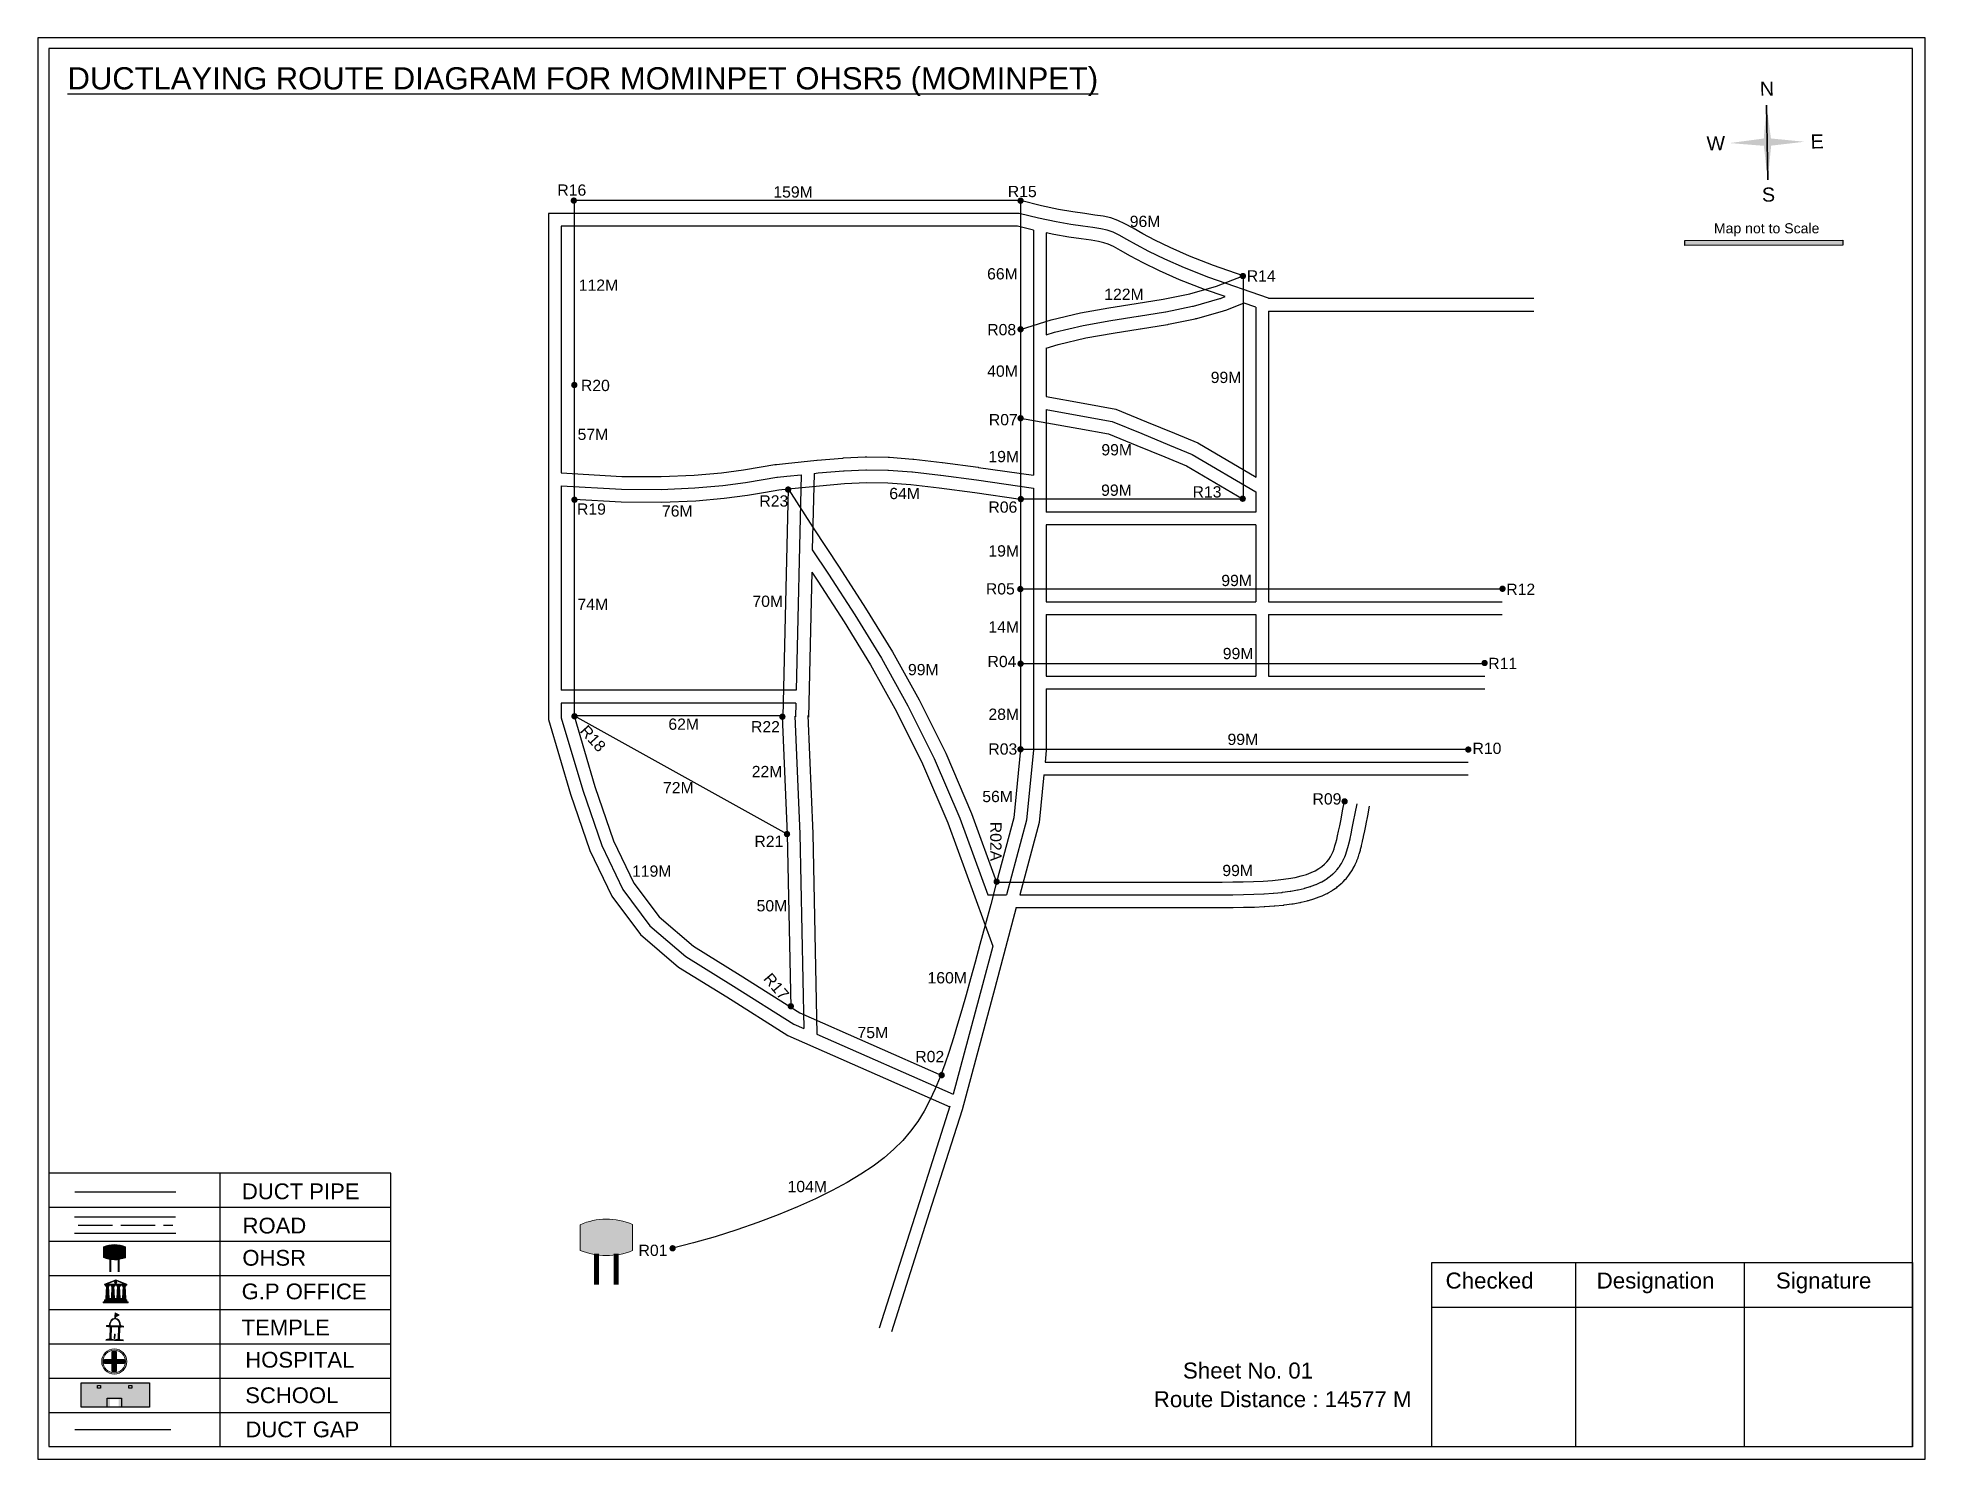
# Model space of a CAD drawing. Header units: inches. Extents: x 777 to 9331, y 1229 to 5049.
# Drawn here: x 2282 to 2946, y 1871 to 2372 of the extents above; entities that cross this region are included whole.
import ezdxf

# ---------------------------------------------------------------- set-up
doc = ezdxf.new("R2010")
doc.units = ezdxf.units.IN
doc.header["$MEASUREMENT"] = 0
doc.linetypes.add('ACAD_ISO02W100', pattern=[15, 12, -3])
doc.layers.add('LANDMARK', color=7, linetype='Continuous')
doc.layers.add('OHT', color=7, linetype='Continuous')
doc.styles.get("Standard").update_dxf_attribs({"font": 'arial.ttf'})

msp = doc.modelspace()

# ---------------------------------------------------------------- texts
at = {"color": 242, "true_color": 0xcd2027}
msp.add_text('%%UDUCTLAYING ROUTE DIAGRAM FOR MOMINPET OHSR5 (MOMINPET)', height=7.8, dxfattribs=at).set_placement((2292.71, 2353.68))
for s, height, rotation, p in [('N', 4.95, 1.00631, (2888.12, 2351.43)), ('E', 4.95, 1.00631, (2905.97, 2332.85)), ('W', 4.95, 1.00631, (2869.37, 2332.2)), ('S', 4.95, 1.00631, (2888.86, 2314.14)), ('R18', 3.967, 312.09243, (2472.69, 2127.62)), ('R02A', 3.967, 270, (2617.32, 2095.85)), ('R17', 3.967, 310.26601, (2537.28, 2040.49))]:
    msp.add_text(s, height=height, rotation=rotation).set_placement(p)
for s, height, p in [('R16', 3.967, (2465.03, 2316.26)), ('159M', 3.967, (2541.02, 2315.6)), ('R15', 3.967, (2623.5, 2315.76)), ('96M', 3.967, (2666.4, 2305.24)), ('Map not to Scale', 3.5424, (2871.91, 2303.02)), ('112M', 3.967, (2472.57, 2282.77)), ('66M', 3.967, (2616.22, 2286.78)), ('R14', 3.967, (2707.57, 2286.04)), ('122M', 3.967, (2657.44, 2279.56)), ('R08', 3.967, (2616.27, 2267.13)), ('R20', 3.967, (2473.32, 2247.48)), ('40M', 3.967, (2616.25, 2252.52)), ('99M', 3.967, (2694.89, 2250.31)), ('R07', 3.967, (2616.83, 2235.44)), ('57M', 3.967, (2472.15, 2230.29)), ('19M', 3.967, (2616.68, 2222.45)), ('99M', 3.967, (2656.42, 2224.84)), ('64M', 3.967, (2581.81, 2209.44)), ('99M', 3.967, (2656.33, 2210.61)), ('R13', 3.967, (2688.5, 2210.01)), ('R19', 3.967, (2471.94, 2203.96)), ('76M', 3.967, (2501.83, 2203.29)), ('R23', 3.967, (2536.1, 2206.81)), ('R06', 3.967, (2616.68, 2204.66)), ('19M', 3.967, (2616.68, 2189.23)), ('R05', 3.967, (2615.79, 2175.87)), ('99M', 3.967, (2698.62, 2178.83)), ('R12', 3.967, (2798.87, 2175.72)), ('74M', 3.967, (2472.11, 2170.45)), ('70M', 3.967, (2533.65, 2171.5)), ('14M', 3.967, (2616.68, 2162.48)), ('R04', 3.967, (2616.37, 2150.3)), ('99M', 3.967, (2699.14, 2153.11)), ('R11', 3.967, (2792.54, 2149.61)), ('99M', 3.967, (2588.38, 2147.44)), ('62M', 3.967, (2504.08, 2128.23)), ('28M', 3.967, (2616.68, 2131.73)), ('R22', 3.967, (2533.16, 2127.33)), ('99M', 3.967, (2700.8, 2122.89)), ('R03', 3.967, (2616.66, 2119.49)), ('R10', 3.967, (2786.99, 2119.73)), ('22M', 3.967, (2533.41, 2111.56)), ('72M', 3.967, (2502.2, 2105.88)), ('56M', 3.967, (2614.53, 2102.78)), ('R09', 3.967, (2730.7, 2101.93)), ('R21', 3.967, (2534.35, 2086.99)), ('119M', 3.967, (2491.3, 2076.51)), ('99M', 3.967, (2698.98, 2076.74)), ('50M', 3.967, (2535.13, 2064.31)), ('160M', 3.967, (2595.26, 2038.96)), ('75M', 3.967, (2570.62, 2019.68)), ('R02', 3.967, (2590.96, 2011.22)), ('DUCT PIPE', 5.551, (2354.05, 1962.99)), ('104M', 3.967, (2546.03, 1965.46)), ('ROAD ', 5.551, (2354.28, 1950.92)), ('R01', 3.967, (2493.58, 1943.01)), ('OHSR', 5.551, (2354.21, 1939.58)), ('G.P OFFICE', 5.551, (2353.96, 1927.75)), ('Checked', 5.616, (2777.52, 1931.54)), ('Designation', 5.616, (2830.67, 1931.54)), ('Signature', 5.616, (2893.74, 1931.54)), ('TEMPLE', 5.551, (2353.95, 1915.06)), ('HOSPITAL', 5.551, (2355.25, 1903.7)), ('Sheet No. 01', 5.616, (2685.12, 1899.86)), ('SCHOOL', 5.551, (2355.21, 1891.2)), ('Route Distance : 14577 M', 5.616, (2674.84, 1889.78)), ('DUCT GAP', 5.551, (2355.29, 1879.17))]:
    msp.add_text(s, height=height).set_placement(p)

# ---------------------------------------------------------------- blocks, each defined once
blk = doc.blocks.new('OHT')
at = {"linetype": 'Continuous', "lineweight": 0, "true_color": 0x0ffffc}
blk.add_hatch(color=4, dxfattribs=at).paths.add_polyline_path([(0.012, 1), (0, 1, 0.101323), (-0.4, 0.916), (-0.4, 0.525, 0.194075), (0.399, 0.521), (0.399, 0.921, 0.097877)])
at = {"color": 4, "linetype": 'Continuous', "lineweight": 0, "true_color": 0x0ffffc, "flags": 128}
for points in [[(-0.4, 0.525), (-0.4, 0.916)], [(0.399, 0.521), (0.399, 0.921)]]:
    blk.add_lwpolyline(points, dxfattribs=at)
at = {"color": 4, "linetype": 'Continuous', "lineweight": 0, "true_color": 0x0ffffc, "const_width": 0.075, "flags": 128}
for points in [[(-0.15, 0), (-0.15, 0.475)], [(0.15, 0), (0.15, 0.473)]]:
    blk.add_lwpolyline(points, dxfattribs=at)
at = {"color": 4, "linetype": 'Continuous', "lineweight": 0, "true_color": 0x0ffffc}
for centre, radius, start, end in [((0.006, -0.019), 1.019, 67.3109, 113.4711), ((0.004, 1.513), 1.068, 247.7682, 291.7007)]:
    blk.add_arc(centre, radius, start, end, dxfattribs=at)
blk = doc.blocks.new('Government_Office')
at = {"linetype": 'Continuous', "lineweight": 0, "true_color": 0xff0000}
h = blk.add_hatch(color=1, dxfattribs=at)
h.paths.add_polyline_path([(0.44, 0.72), (0.45, 0.75), (0, 0.93), (-0.45, 0.75), (-0.44, 0.72)])
h.paths.add_polyline_path([(0.355, 0.75), (-0.355, 0.75), (0, 0.9)], flags=16)
h.paths.add_polyline_path([(0, 0.778, -1), (0, 0.872, -1)], flags=0)
h = blk.add_hatch(color=1, dxfattribs=at)
edge = h.paths.add_edge_path()
edge.add_arc((0, 0.825), 0.0467, 90, 270)
edge.add_arc((0, 0.825), 0.0467, 270, 450)
for points in [[(-0.5, 0.05), (0.5, 0.05), (0.5, 0), (-0.5, 0)], [(-0.45, 0.075), (-0.45, 0.12), (0.45, 0.12), (0.45, 0.075)], [(-0.4, 0.14), (-0.4, 0.18), (0.4, 0.18), (0.4, 0.14)]]:
    blk.add_hatch(color=1, dxfattribs=at).paths.add_polyline_path(points)
h = blk.add_hatch(color=1, dxfattribs=at)
edge = h.paths.add_edge_path()
edge.add_line((-0.27, 0.195), (-0.295, 0.675))
edge.add_line((-0.295, 0.675), (-0.29, 0.675))
edge.add_arc((-0.278, 0.688), 0.0176, 225.30401, 441.56588)
edge.add_line((-0.275, 0.705), (-0.395, 0.705))
edge.add_arc((-0.392, 0.688), 0.0176, 98.43412, 314.69599)
edge.add_line((-0.38, 0.675), (-0.375, 0.675))
edge.add_line((-0.375, 0.675), (-0.4, 0.195))
edge.add_line((-0.4, 0.195), (-0.27, 0.195))
h = blk.add_hatch(color=1, dxfattribs=at)
edge = h.paths.add_edge_path()
edge.add_line((-0.047, 0.195), (-0.072, 0.675))
edge.add_line((-0.072, 0.675), (-0.067, 0.675))
edge.add_arc((-0.054, 0.688), 0.0176, 225.30401, 441.56588)
edge.add_line((-0.052, 0.705), (-0.172, 0.705))
edge.add_arc((-0.169, 0.688), 0.0176, 98.43412, 314.69599)
edge.add_line((-0.157, 0.675), (-0.152, 0.675))
edge.add_line((-0.152, 0.675), (-0.177, 0.195))
edge.add_line((-0.177, 0.195), (-0.047, 0.195))
h = blk.add_hatch(color=1, dxfattribs=at)
edge = h.paths.add_edge_path()
edge.add_line((0.177, 0.195), (0.152, 0.675))
edge.add_line((0.152, 0.675), (0.157, 0.675))
edge.add_arc((0.169, 0.688), 0.0176, 225.30401, 441.56588)
edge.add_line((0.172, 0.705), (0.052, 0.705))
edge.add_arc((0.054, 0.688), 0.0176, 98.43412, 314.69599)
edge.add_line((0.067, 0.675), (0.072, 0.675))
edge.add_line((0.072, 0.675), (0.047, 0.195))
edge.add_line((0.047, 0.195), (0.177, 0.195))
h = blk.add_hatch(color=1, dxfattribs=at)
edge = h.paths.add_edge_path()
edge.add_line((0.4, 0.195), (0.375, 0.675))
edge.add_line((0.375, 0.675), (0.38, 0.675))
edge.add_arc((0.392, 0.688), 0.0176, 225.30401, 441.56588)
edge.add_line((0.395, 0.705), (0.275, 0.705))
edge.add_arc((0.278, 0.688), 0.0176, 98.43412, 314.69599)
edge.add_line((0.29, 0.675), (0.295, 0.675))
edge.add_line((0.295, 0.675), (0.27, 0.195))
edge.add_line((0.27, 0.195), (0.4, 0.195))
at = {"color": 1, "linetype": 'Continuous', "lineweight": 0, "true_color": 0xff0000, "flags": 128}
for points in [[(-0.45, 0.75), (-0.44, 0.72), (0.44, 0.72), (0.45, 0.75), (0, 0.93)], [(-0.355, 0.75), (0.355, 0.75), (0, 0.9)], [(-0.5, 0.05), (0.5, 0.05), (0.5, 0), (-0.5, 0)], [(-0.45, 0.075), (-0.45, 0.12), (0.45, 0.12), (0.45, 0.075)], [(-0.4, 0.14), (-0.4, 0.18), (0.4, 0.18), (0.4, 0.14)]]:
    blk.add_lwpolyline(points, close=True, dxfattribs=at)
for points in [[(0, 0.872, 1), (0, 0.778, 1)], [(-0.27, 0.195), (-0.295, 0.675), (-0.29, 0.675, 1.379694), (-0.275, 0.705), (-0.395, 0.705, 1.379694), (-0.38, 0.675), (-0.375, 0.675), (-0.4, 0.195)], [(-0.047, 0.195), (-0.072, 0.675), (-0.067, 0.675, 1.379694), (-0.052, 0.705), (-0.172, 0.705, 1.379694), (-0.157, 0.675), (-0.152, 0.675), (-0.177, 0.195)], [(0.177, 0.195), (0.152, 0.675), (0.157, 0.675, 1.379694), (0.172, 0.705), (0.052, 0.705, 1.379694), (0.067, 0.675), (0.072, 0.675), (0.047, 0.195)], [(0.4, 0.195), (0.375, 0.675), (0.38, 0.675, 1.379694), (0.395, 0.705), (0.275, 0.705, 1.379694), (0.29, 0.675), (0.295, 0.675), (0.27, 0.195)]]:
    blk.add_lwpolyline(points, format="xyb", close=True, dxfattribs=at)
blk = doc.blocks.new('Temple')
at = {"linetype": 'Continuous', "lineweight": 0, "true_color": 0xff0000}
h = blk.add_hatch(color=1, dxfattribs=at)
edge = h.paths.add_edge_path()
edge.add_line((0.175, 0.49), (0.225, 0.49))
edge.add_line((0.225, 0.49), (0.225, 0.497))
edge.add_line((0.225, 0.497), (0.307, 0.497))
edge.add_line((0.307, 0.497), (0.307, 0.533))
edge.add_line((0.307, 0.533), (0.257, 0.533))
edge.add_line((0.257, 0.533), (0.257, 0.54))
edge.add_line((0.257, 0.54), (0.2, 0.54))
edge.add_spline(control_points=[(0.2, 0.54), (0.2, 0.589), (0.19, 0.638), (0.142, 0.743), (0.092, 0.79), (0.027, 0.805), (0.02, 0.806), (0.012, 0.806)], knot_values=[4.712389, 4.712389, 4.712389, 4.712389, 5.278166, 5.278166, 6.117402, 6.117402, 6.223801, 6.223801, 6.223801, 6.223801], degree=3, periodic=0)
edge.add_line((0.012, 0.806), (0.012, 0.79))
edge.add_line((0.012, 0.79), (-0.012, 0.79))
edge.add_line((-0.012, 0.79), (-0.012, 0.806))
edge.add_spline(control_points=[(-0.012, 0.806), (-0.055, 0.802), (-0.096, 0.781), (-0.171, 0.699), (-0.197, 0.628), (-0.2, 0.55), (-0.2, 0.545), (-0.2, 0.54)], knot_values=[6.343965, 6.343965, 6.343965, 6.343965, 6.956638, 6.956638, 7.795874, 7.795874, 7.853982, 7.853982, 7.853982, 7.853982], degree=3, periodic=0)
edge.add_line((-0.2, 0.54), (-0.257, 0.54))
edge.add_line((-0.257, 0.54), (-0.257, 0.533))
edge.add_line((-0.257, 0.533), (-0.307, 0.533))
edge.add_line((-0.307, 0.533), (-0.307, 0.497))
edge.add_line((-0.307, 0.497), (-0.225, 0.497))
edge.add_line((-0.225, 0.497), (-0.225, 0.49))
edge.add_line((-0.225, 0.49), (-0.175, 0.49))
edge.add_line((-0.175, 0.49), (-0.175, 0.07))
edge.add_arc((-0.205, 0.07), 0.03, -90, 0, ccw=False)
edge.add_line((-0.205, 0.04), (-0.257, 0.04))
edge.add_line((-0.257, 0.04), (-0.257, 0.033))
edge.add_line((-0.257, 0.033), (-0.307, 0.033))
edge.add_line((-0.307, 0.033), (-0.307, 0))
edge.add_line((-0.307, 0), (0.307, 0))
edge.add_line((0.307, 0), (0.307, 0.033))
edge.add_line((0.307, 0.033), (0.257, 0.033))
edge.add_line((0.257, 0.033), (0.257, 0.04))
edge.add_line((0.257, 0.04), (0.205, 0.04))
edge.add_arc((0.205, 0.07), 0.03, 180, 270, ccw=False)
edge.add_line((0.175, 0.07), (0.175, 0.49))
h.paths.add_polyline_path([(0.125, 0.07, -0.414214), (0.095, 0.04), (0.05, 0.04), (0.05, 0.033), (-0.05, 0.033), (-0.05, 0.04), (-0.095, 0.04, -0.414214), (-0.125, 0.07), (-0.125, 0.497), (0.125, 0.497)], flags=16)
edge = h.paths.add_edge_path(flags=16)
edge.add_ellipse((0, 0.54), major_axis=(0, 0.242), ratio=0.722808, start_angle=270, end_angle=450, ccw=False)
edge.add_line((0.175, 0.54), (-0.175, 0.54))
h.paths.add_polyline_path([(0.012, 0.23), (0.012, 0.07), (-0.012, 0.07), (-0.012, 0.23)], flags=0)
h = blk.add_hatch(color=1, dxfattribs=at)
edge = h.paths.add_edge_path()
edge.add_line((0.012, 0.857), (0, 0.85))
edge.add_line((0, 0.85), (-0.003, 0.925))
edge.add_line((-0.003, 0.925), (-0.012, 0.925))
edge.add_line((-0.012, 0.925), (-0.012, 0.806))
edge.add_spline(control_points=[(-0.012, 0.806), (-0.004, 0.807), (0.004, 0.807), (0.012, 0.806)], knot_values=[6.223801, 6.223801, 6.223801, 6.223801, 6.343965, 6.343965, 6.343965, 6.343965], degree=3, periodic=0)
edge.add_line((0.012, 0.806), (0.012, 0.857))
h = blk.add_hatch(color=1, dxfattribs=at)
edge = h.paths.add_edge_path()
edge.add_line((0.012, 0.79), (0.012, 0.806))
edge.add_spline(control_points=[(0.012, 0.806), (0.004, 0.807), (-0.004, 0.807), (-0.012, 0.806)], knot_values=[6.223801, 6.223801, 6.223801, 6.223801, 6.343965, 6.343965, 6.343965, 6.343965], degree=3, periodic=0)
edge.add_line((-0.012, 0.806), (-0.012, 0.79))
edge.add_line((-0.012, 0.79), (0.012, 0.79))
at = {"linetype": 'Continuous', "lineweight": 0, "true_color": 0xe66000}
blk.add_hatch(color=32, dxfattribs=at).paths.add_polyline_path([(-0.006, 1), (0.147, 0.931), (0, 0.85)])
at = {"color": 1, "linetype": 'Continuous', "lineweight": 0, "true_color": 0xff0000, "flags": 128}
for points in [[(0.012, 0.925), (-0.012, 0.925), (-0.012, 0.79), (0.012, 0.79)], [(0.012, 0.23), (-0.012, 0.23), (-0.012, 0.07), (0.012, 0.07)]]:
    blk.add_lwpolyline(points, close=True, dxfattribs=at)
at = {"color": 32, "linetype": 'Continuous', "lineweight": 0, "true_color": 0xe66000, "flags": 128}
blk.add_lwpolyline([(-0.006, 1), (0.147, 0.931), (0, 0.85), (-0.006, 1)], dxfattribs=at)
at = {"color": 1, "linetype": 'Continuous', "lineweight": 0, "true_color": 0xff0000, "flags": 128}
blk.add_lwpolyline([(0.2, 0.54), (0.257, 0.54), (0.257, 0.533), (0.307, 0.533), (0.307, 0.497), (0.225, 0.497), (0.225, 0.49), (0.175, 0.49), (0.175, 0.07, 0.414214), (0.205, 0.04), (0.257, 0.04), (0.257, 0.033), (0.307, 0.033), (0.307, 0), (-0.307, 0), (-0.307, 0.033), (-0.257, 0.033), (-0.257, 0.04), (-0.205, 0.04, 0.414214), (-0.175, 0.07), (-0.175, 0.49), (-0.225, 0.49), (-0.225, 0.497), (-0.307, 0.497), (-0.307, 0.533), (-0.257, 0.533), (-0.257, 0.54), (-0.2, 0.54)], format="xyb", dxfattribs=at)
blk.add_lwpolyline([(-0.175, 0.54), (0.175, 0.54)], dxfattribs=at)
blk.add_lwpolyline([(0.125, 0.497), (0.125, 0.07, -0.414214), (0.095, 0.04), (0.05, 0.04), (0.05, 0.033), (-0.05, 0.033), (-0.05, 0.04), (-0.095, 0.04, -0.414214), (-0.125, 0.07), (-0.125, 0.497)], format="xyb", close=True, dxfattribs=at)
at = {"color": 1, "linetype": 'Continuous', "lineweight": 0, "true_color": 0xff0000}
blk.add_ellipse((0, 0.54), major_axis=(0, 0.242), ratio=0.722808, start_param=4.712389, end_param=7.853982, dxfattribs=at)
blk.add_open_spline([(0.2, 0.54), (0.2, 0.589), (0.19, 0.638), (0.142, 0.743), (0.092, 0.79), (-0.023, 0.816), (-0.085, 0.794), (-0.171, 0.699), (-0.197, 0.628), (-0.2, 0.55), (-0.2, 0.545), (-0.2, 0.54)], degree=3, knots=[4.712389, 4.712389, 4.712389, 4.712389, 5.278166, 5.278166, 6.117402, 6.117402, 6.956638, 6.956638, 7.795874, 7.795874, 7.853982, 7.853982, 7.853982, 7.853982], dxfattribs=at)
blk = doc.blocks.new('*U20')
at = {"color": 0, "linetype": 'ACAD_ISO02W100', "transparency": 16777216}
blk.add_line((-16.47, 0), (16.78, 0), dxfattribs=at)
blk = doc.blocks.new('Hospital')
at = {"linetype": 'Continuous', "lineweight": 0, "true_color": 0x000000}
h = blk.add_hatch(color=18, dxfattribs=at)
h.paths.add_polyline_path([(-0.5, 0, 1), (0.5, 0, 1)])
h.paths.add_polyline_path([(0.446, 0, -1), (-0.446, 0, -1)], flags=16)
at = {"linetype": 'Continuous', "true_color": 0xff0000}
blk.add_hatch(color=1, dxfattribs=at).paths.add_polyline_path([(-0.394, 0.08), (-0.08, 0.08), (-0.08, 0.394), (0.08, 0.394), (0.08, 0.08), (0.394, 0.08), (0.394, -0.08), (0.08, -0.08), (0.08, -0.394), (-0.08, -0.394), (-0.08, -0.08), (-0.394, -0.08)])
at = {"color": 1, "linetype": 'Continuous', "true_color": 0xff0000, "flags": 128}
blk.add_lwpolyline([(-0.394, 0.08), (-0.08, 0.08), (-0.08, 0.394), (0.08, 0.394), (0.08, 0.08), (0.394, 0.08), (0.394, -0.08), (0.08, -0.08), (0.08, -0.394), (-0.08, -0.394), (-0.08, -0.08), (-0.394, -0.08)], close=True, dxfattribs=at)
at = {"color": 18, "linetype": 'Continuous', "lineweight": 0, "true_color": 0x000000}
for radius in [0.5, 0.446]:
    blk.add_circle((0, 0), radius, dxfattribs=at)

# ---------------------------------------------------------------- hatches: boundary and pattern name
at = {"ltscale": 0.5}
h = msp.add_hatch(color=5, dxfattribs=at)
h.dxf.hatch_style = 1
h.paths.add_polyline_path([(2471.94, 2314.54, 1), (2469.7, 2314.54, 1)])
h = msp.add_hatch(color=5, dxfattribs=at)
h.dxf.hatch_style = 1
h.paths.add_polyline_path([(2629.11, 2314.49, 1), (2626.87, 2314.49, 1)])
at = {"true_color": 0x0093dd}
h = msp.add_hatch(color=142, dxfattribs=at)
h.dxf.hatch_style = 1
h.paths.add_polyline_path([(2861.73, 2300.52), (2861.73, 2298.68), (2917.24, 2298.8), (2917.24, 2300.65)])
at = {"ltscale": 0.5}
h = msp.add_hatch(color=5, dxfattribs=at)
h.dxf.hatch_style = 1
h.paths.add_polyline_path([(2707.33, 2287.97, 1), (2705.09, 2287.97, 1)])
h = msp.add_hatch(color=5, dxfattribs=at)
h.dxf.hatch_style = 1
h.paths.add_polyline_path([(2629.12, 2269.22, 1), (2626.87, 2269.22, 1)])
h = msp.add_hatch(color=5, dxfattribs=at)
h.dxf.hatch_style = 1
h.paths.add_polyline_path([(2472.12, 2249.61, 1), (2469.87, 2249.61, 1)])
h = msp.add_hatch(color=5, dxfattribs=at)
h.dxf.hatch_style = 1
h.paths.add_polyline_path([(2629.13, 2237.93, 1), (2626.88, 2237.93, 1)])
h = msp.add_hatch(color=5, dxfattribs=at)
h.dxf.hatch_style = 1
h.paths.add_polyline_path([(2547.35, 2212.82, 1), (2545.1, 2212.82, 1)])
h = msp.add_hatch(color=5, dxfattribs=at)
h.dxf.hatch_style = 1
h.paths.add_polyline_path([(2472.17, 2209.21, 1), (2469.93, 2209.21, 1)])
h = msp.add_hatch(color=5, dxfattribs=at)
h.dxf.hatch_style = 1
h.paths.add_polyline_path([(2629.21, 2209.44, 1), (2626.96, 2209.44, 1)])
h = msp.add_hatch(color=5, dxfattribs=at)
h.dxf.hatch_style = 1
h.paths.add_polyline_path([(2707.27, 2209.59, 1), (2705.02, 2209.59, 1)])
h = msp.add_hatch(color=5, dxfattribs=at)
h.dxf.hatch_style = 1
h.paths.add_polyline_path([(2629.03, 2177.76, 1), (2626.78, 2177.76, 1)])
h = msp.add_hatch(color=5, dxfattribs=at)
h.dxf.hatch_style = 1
h.paths.add_polyline_path([(2798.67, 2177.88, 1), (2796.42, 2177.88, 1)])
h = msp.add_hatch(color=5, dxfattribs=at)
h.dxf.hatch_style = 1
h.paths.add_polyline_path([(2629.11, 2151.49, 1), (2626.87, 2151.49, 1)])
h = msp.add_hatch(color=5, dxfattribs=at)
h.dxf.hatch_style = 1
h.paths.add_polyline_path([(2792.37, 2151.75, 1), (2790.13, 2151.75, 1)])
h = msp.add_hatch(color=5, dxfattribs=at)
h.dxf.hatch_style = 1
h.paths.add_polyline_path([(2472.18, 2133, 1), (2469.93, 2133, 1)])
h = msp.add_hatch(color=5, dxfattribs=at)
h.dxf.hatch_style = 1
h.paths.add_polyline_path([(2545.31, 2132.84, 1), (2543.06, 2132.84, 1)])
h = msp.add_hatch(color=5, dxfattribs=at)
h.dxf.hatch_style = 1
h.paths.add_polyline_path([(2629.1, 2121.38, 1), (2626.85, 2121.38, 1)])
h = msp.add_hatch(color=5, dxfattribs=at)
h.dxf.hatch_style = 1
h.paths.add_polyline_path([(2786.62, 2121.28, 1), (2784.38, 2121.28, 1)])
h = msp.add_hatch(color=5, dxfattribs=at)
h.dxf.hatch_style = 1
h.paths.add_polyline_path([(2743.12, 2103.05, 1), (2740.88, 2103.05, 1)])
h = msp.add_hatch(color=5, dxfattribs=at)
h.dxf.hatch_style = 1
h.paths.add_polyline_path([(2546.94, 2091.53, 1), (2544.69, 2091.53, 1)])
h = msp.add_hatch(color=5, dxfattribs=at)
h.dxf.hatch_style = 1
h.paths.add_polyline_path([(2620.7, 2074.76, 1), (2618.46, 2074.76, 1)])
h = msp.add_hatch(color=5, dxfattribs=at)
h.dxf.hatch_style = 1
h.paths.add_polyline_path([(2548.28, 2030.92, 1), (2546.04, 2030.92, 1)])
h = msp.add_hatch(color=5, dxfattribs=at)
h.dxf.hatch_style = 1
h.paths.add_polyline_path([(2601.35, 2006.65, 1), (2599.1, 2006.65, 1)])
h = msp.add_hatch(color=5, dxfattribs=at)
h.dxf.hatch_style = 1
h.paths.add_polyline_path([(2506.71, 1945.71, 1), (2504.46, 1945.71, 1)])
at = {"true_color": 0xc8c92d}
h = msp.add_hatch(color=52, dxfattribs=at)
h.dxf.hatch_style = 1
h.paths.add_polyline_path([(2302.26, 1898.34), (2297.49, 1898.34), (2297.49, 1889.77), (2302.26, 1889.77)])
h.paths.add_polyline_path([(2321.48, 1898.34), (2316.71, 1898.34), (2316.71, 1889.77), (2321.48, 1889.77)])
at = {"true_color": 0x22346e}
h = msp.add_hatch(color=159, dxfattribs=at)
h.dxf.hatch_style = 1
h.paths.add_polyline_path([(2316.71, 1898.34), (2302.26, 1898.34), (2302.26, 1889.77), (2307.68, 1889.77), (2307.68, 1892.58), (2310.66, 1892.58), (2310.66, 1889.77), (2316.71, 1889.77)])
h.paths.add_polyline_path([(2304.32, 1896.43), (2303.26, 1896.43), (2303.26, 1897.41), (2304.32, 1897.41)], flags=16)
h.paths.add_polyline_path([(2314.28, 1896.43), (2314.28, 1897.41), (2315.34, 1897.41), (2315.34, 1896.43)], flags=16)

# ---------------------------------------------------------------- linework, layer by layer
for p, q in [((2890.88, 2321.87), (2890.42, 2348.17)), ((2890.42, 2348.17), (2890.88, 2321.87)), ((2890.88, 2321.87), (2890.42, 2348.17)), ((2890.65, 2335), (2890.88, 2321.87)), ((2715.26, 2280.16), (2808.54, 2280.16)), ((2710.76, 2276.96), (2710.76, 2217.17)), ((2715.26, 2275.66), (2715.26, 2173.33)), ((2715.26, 2275.66), (2808.54, 2275.66)), ((2550.81, 2218.03), (2549.05, 2142.13)), ((2555.32, 2218.49), (2554.7, 2191.62)), ((2710.76, 2211.95), (2710.76, 2204.88)), ((2710.76, 2204.88), (2637.02, 2204.88)), ((2710.76, 2200.38), (2637.02, 2200.38)), ((2710.76, 2200.38), (2710.76, 2173.33)), ((2554.52, 2183.73), (2553.33, 2132.68)), ((2637.02, 2173.33), (2710.76, 2173.33)), ((2715.26, 2173.33), (2797.47, 2173.33)), ((2637.02, 2168.83), (2710.76, 2168.83)), ((2710.76, 2168.83), (2710.76, 2147.12)), ((2715.26, 2168.83), (2715.26, 2147.12)), ((2715.26, 2168.83), (2797.47, 2168.83)), ((2637.02, 2147.12), (2710.76, 2147.12)), ((2715.26, 2147.12), (2791.36, 2147.12)), ((2549.05, 2142.13), (2466.39, 2142.13)), ((2637.02, 2142.62), (2791.36, 2142.62)), ((2548.95, 2137.63), (2466.39, 2137.63)), ((2548.95, 2137.63), (2548.83, 2132.78)), ((2636.17, 2112.37), (2785.42, 2112.37)), ((2636.62, 2116.87), (2785.42, 2116.87)), ((2626.49, 2065.63), (2618.89, 2037.25)), ((2346.28, 1972.15), (2346.28, 1875.93)), ((2406.42, 1960.12), (2286.14, 1960.12)), ((2295.15, 1956.8), (2330.64, 1956.8)), ((2406.42, 1948.09), (2286.14, 1948.09)), ((2295.15, 1950.98), (2330.82, 1950.98)), ((2406.42, 1936.06), (2286.14, 1936.06)), ((2406.42, 1924.04), (2286.14, 1924.04)), ((2406.42, 1912.01), (2286.14, 1912.01)), ((2286.14, 1899.98), (2406.42, 1899.98)), ((2286.14, 1887.95), (2406.42, 1887.95))]:
    msp.add_line(p, q)
at = {"color": 1}
msp.add_line((2890.42, 2348.17), (2890.65, 2335.01), dxfattribs=at)
at = {"color": 5}
for p, q in [((2706.26, 2288.06), (2706.26, 2209.38)), ((2546.19, 2213.03), (2544.34, 2132.88)), ((2706.26, 2209.38), (2628.02, 2209.38)), ((2628.02, 2177.83), (2797.47, 2177.83)), ((2628.02, 2151.62), (2791.36, 2151.62)), ((2544.57, 2133.13), (2470.89, 2133.13)), ((2545.88, 2091.48), (2470.89, 2133.13)), ((2628.02, 2121.37), (2785.42, 2121.37))]:
    msp.add_line(p, q, dxfattribs=at)
at = {"color": 242, "true_color": 0xcd2027}
for p, q in [((2823.22, 1940.65), (2823.22, 1875.87)), ((2882.57, 1940.65), (2882.57, 1875.87)), ((2772.69, 1924.96), (2941.78, 1924.96))]:
    msp.add_line(p, q, dxfattribs=at)
for points in [[(2282.22, 2371.87), (2282.22, 1871.43), (2946.27, 1871.43), (2946.27, 2371.87)], [(2286.14, 2368.04), (2286.14, 1875.93), (2941.78, 1875.93), (2941.78, 2368.04)], [(2286.14, 1875.93), (2406.42, 1875.93), (2406.42, 1972.15), (2286.14, 1972.15), (2286.14, 1876.86)], [(2321.53, 1898.34), (2321.53, 1889.77), (2297.49, 1889.77), (2297.49, 1898.34)], [(2304.32, 1897.41), (2304.32, 1896.43), (2303.26, 1896.43), (2303.26, 1897.41)], [(2314.28, 1896.43), (2314.28, 1897.41), (2315.34, 1897.41), (2315.34, 1896.43)]]:
    msp.add_lwpolyline(points, close=True)
at = {"color": 5}
for points in [[(2470.89, 2314.53), (2470.89, 2209.38), (2470.89, 2133.13), (2478.22, 2108.31), (2484.81, 2089.16), (2491.93, 2074.3), (2500.87, 2062.37), (2512.93, 2052.01), (2529.38, 2041.84), (2550.34, 2028.61), (2600.34, 2006.56)], [(2706.26, 2288.06), (2695.84, 2291.69), (2687.38, 2295), (2680.6, 2297.97), (2675.22, 2300.61), (2670.96, 2302.89), (2667.56, 2304.82), (2664.73, 2306.38), (2662.2, 2307.57), (2659.7, 2308.41), (2657.05, 2309), (2654.07, 2309.46), (2650.58, 2309.94), (2646.41, 2310.55), (2641.37, 2311.44), (2635.3, 2312.72), (2628.02, 2314.53), (2470.89, 2314.53)], [(2628.02, 2314.53), (2628.02, 2269.13), (2628.02, 2238), (2628.02, 2209.38), (2628.02, 2177.83), (2628.02, 2151.62), (2628.02, 2121.37), (2625.62, 2097.19), (2619.58, 2074.63)], [(2628.02, 2269.13), (2638.75, 2272.54), (2649.06, 2274.98), (2659.02, 2276.78), (2668.71, 2278.28), (2678.21, 2279.82), (2687.58, 2281.73), (2696.9, 2284.37), (2706.26, 2288.06)], [(2628.02, 2238), (2648.44, 2234.34), (2658.96, 2232.45), (2668.9, 2228.34), (2678.69, 2224.29), (2686.31, 2221.14), (2706.26, 2209.38)], [(2470.89, 2209.38), (2487.44, 2208.46), (2501.68, 2208.37), (2513.74, 2208.89), (2523.76, 2209.8), (2531.87, 2210.88), (2538.22, 2211.93), (2542.95, 2212.72), (2546.19, 2213.03)], [(2546.19, 2213.03), (2557.21, 2214.16), (2566.08, 2214.93), (2573.77, 2215.29), (2581.24, 2215.19), (2589.43, 2214.59), (2599.33, 2213.45), (2611.87, 2211.73), (2628.02, 2209.38)], [(2546.19, 2213.03), (2555.02, 2199.3), (2564.15, 2185.48), (2573.48, 2171.11), (2582.92, 2155.71), (2592.35, 2138.83), (2601.67, 2120), (2610.78, 2098.75), (2619.58, 2074.63)], [(2544.13, 2132.88), (2545.88, 2091.48), (2547.11, 2030.65)], [(2619.58, 2074.63), (2637.71, 2074.63), (2652.14, 2074.63), (2663.41, 2074.63), (2672.07, 2074.63), (2678.67, 2074.63), (2683.74, 2074.63), (2687.83, 2074.63), (2691.49, 2074.63), (2695.16, 2074.64), (2698.89, 2074.65), (2702.63, 2074.68), (2706.31, 2074.74), (2709.9, 2074.84), (2713.34, 2074.99), (2716.58, 2075.2), (2719.55, 2075.49), (2722.23, 2075.84), (2724.62, 2076.28), (2726.74, 2076.78), (2728.62, 2077.34), (2730.26, 2077.96), (2731.69, 2078.64), (2732.94, 2079.36), (2734.01, 2080.12), (2734.94, 2080.91), (2735.74, 2081.74), (2736.42, 2082.6), (2737, 2083.49), (2737.49, 2084.42), (2737.91, 2085.37), (2738.28, 2086.35), (2738.61, 2087.37), (2738.91, 2088.42), (2739.21, 2089.58), (2739.53, 2090.92), (2739.87, 2092.52), (2740.27, 2094.46), (2740.74, 2096.81), (2741.29, 2099.65), (2741.95, 2103.07)], [(2619.58, 2074.63), (2617.47, 2066.74), (2615.51, 2059.45), (2613.69, 2052.69), (2611.98, 2046.4), (2610.36, 2040.51), (2608.81, 2034.96), (2607.31, 2029.7), (2605.84, 2024.65), (2604.38, 2019.77), (2602.89, 2015.04), (2601.35, 2010.48), (2599.73, 2006.1), (2598, 2001.89), (2596.12, 1997.86), (2594.06, 1994.03), (2591.8, 1990.39), (2589.31, 1986.95), (2586.54, 1983.69), (2583.44, 1980.56), (2579.99, 1977.55), (2576.13, 1974.62), (2571.83, 1971.75), (2567.04, 1968.9), (2561.71, 1966.04), (2555.83, 1963.16), (2549.46, 1960.29), (2542.67, 1957.47), (2535.53, 1954.74), (2528.14, 1952.16), (2520.56, 1949.75), (2512.88, 1947.57), (2505.17, 1945.65)]]:
    msp.add_lwpolyline(points, dxfattribs=at)
for points in [[(2461.89, 2310.03), (2461.89, 2209.38), (2461.89, 2131.83), (2469.65, 2105.57), (2476.46, 2085.74), (2484.19, 2069.61), (2494.26, 2056.19), (2507.6, 2044.72), (2524.61, 2034.21), (2546.1, 2020.65), (2603.05, 1995.53)], [(2715.26, 2280.16), (2694.28, 2287.47), (2685.66, 2290.84), (2678.7, 2293.89), (2673.16, 2296.6), (2668.79, 2298.95), (2665.36, 2300.89), (2662.68, 2302.37), (2660.52, 2303.39), (2658.5, 2304.07), (2656.22, 2304.57), (2653.42, 2305.01), (2649.95, 2305.48), (2645.69, 2306.11), (2640.52, 2307.02), (2634.3, 2308.33), (2627.47, 2310.03), (2461.89, 2310.03)], [(2466.39, 2305.53), (2466.39, 2218.64)], [(2632.52, 2304.14), (2626.92, 2305.53), (2466.39, 2305.53)], [(2632.52, 2304.14), (2632.52, 2269.13), (2632.52, 2238), (2632.52, 2217.82)], [(2637.02, 2303.16), (2637.02, 2269.13), (2637.02, 2267.27)], [(2699.94, 2280.73), (2692.72, 2283.25), (2683.93, 2286.68), (2676.81, 2289.81), (2671.11, 2292.6), (2666.62, 2295.01), (2663.16, 2296.96), (2660.63, 2298.36), (2658.84, 2299.21), (2657.29, 2299.72), (2655.38, 2300.15), (2652.77, 2300.56), (2649.32, 2301.03), (2644.97, 2301.67), (2639.67, 2302.6), (2637.02, 2303.16)], [(2706.26, 2283.22), (2706.35, 2283.26)], [(2710.76, 2276.96), (2706.26, 2278.53)], [(2637.02, 2262.55), (2637.02, 2245.53)], [(2637.02, 2245.53), (2650.03, 2243.2), (2661.51, 2241.14), (2672.34, 2236.66), (2682.13, 2232.61), (2690.33, 2229.21), (2710.83, 2217.13)], [(2637.02, 2240.96), (2649.24, 2238.77), (2660.24, 2236.8), (2670.62, 2232.5), (2680.41, 2228.45), (2688.32, 2225.17), (2710.76, 2211.95)], [(2637.02, 2240.96), (2637.02, 2238), (2637.02, 2209.38), (2637.02, 2204.88)], [(2466.39, 2214.14), (2466.39, 2209.38), (2466.39, 2142.13)], [(2632.52, 2213.27), (2632.52, 2209.38), (2632.52, 2177.83), (2632.52, 2151.62), (2632.52, 2121.14), (2630.06, 2096.38), (2623.03, 2070.13)], [(2637.02, 2200.38), (2637.02, 2177.83), (2637.02, 2173.33)], [(2554.7, 2191.62), (2560.38, 2183.02), (2569.67, 2168.7), (2579.03, 2153.43), (2588.36, 2136.73), (2597.58, 2118.11), (2606.6, 2097.09), (2616.43, 2070.13)], [(2554.52, 2183.73), (2556.62, 2180.55), (2565.87, 2166.3), (2575.15, 2151.16), (2584.38, 2134.63), (2593.5, 2116.22), (2602.41, 2095.43), (2618.21, 2052.12)], [(2637.02, 2168.83), (2637.02, 2151.62), (2637.02, 2147.12)], [(2637.02, 2142.62), (2637.02, 2120.92), (2636.62, 2116.87)], [(2466.39, 2137.63), (2466.39, 2132.48), (2473.94, 2106.94), (2480.64, 2087.45), (2488.06, 2071.96), (2497.57, 2059.28), (2510.26, 2048.37), (2526.99, 2038.03), (2548.22, 2024.63), (2551.77, 2023.07)], [(2548.63, 2133.07), (2550.38, 2091.62), (2551.77, 2023.07)], [(2553.12, 2133.26), (2554.88, 2091.76), (2556.31, 2021.06)], [(2636.17, 2112.37), (2634.5, 2095.57), (2627.69, 2070.13)], [(2616.43, 2070.13), (2623.03, 2070.13)], [(2618.21, 2052.12), (2614.54, 2038.41)], [(2618.89, 2037.25), (2607.45, 1994.5), (2595.89, 1958.14), (2582.57, 1916.27)], [(2614.54, 2038.41), (2604.24, 1999.92)], [(2556.31, 2021.06), (2604.24, 1999.92)], [(2603.13, 1995.76), (2591.6, 1959.51), (2578.28, 1917.64)], [(2306.65, 1889.77), (2306.65, 1892.94), (2311.7, 1892.94), (2311.7, 1889.77)]]:
    msp.add_lwpolyline(points)
at = {"color": 142, "true_color": 0x0093dd}
msp.add_lwpolyline([(2917.24, 2298.8), (2861.73, 2298.68), (2861.73, 2300.52), (2917.24, 2300.65), (2917.24, 2298.8)], dxfattribs=at)
for points in [[(2637.02, 2267.27), (2639.95, 2268.2), (2649.98, 2270.57), (2659.77, 2272.34), (2669.4, 2273.83, 0.001793), (2669.43, 2273.84), (2678.93, 2275.37, 0.010286), (2679.11, 2275.41), (2688.48, 2277.33, 0.018419), (2688.8, 2277.4), (2698.13, 2280.04, 0.025171), (2698.56, 2280.18), (2699.94, 2280.73)], [(2637.02, 2262.55), (2641.16, 2263.86), (2650.9, 2266.17), (2660.51, 2267.9), (2670.09, 2269.38, 0.001793), (2670.15, 2269.39), (2679.65, 2270.93, 0.010286), (2680.01, 2271), (2689.38, 2272.92, 0.018419), (2690.03, 2273.07), (2699.35, 2275.71, 0.025171), (2700.21, 2276), (2706.45, 2278.46)], [(2466.39, 2218.64), (2487.72, 2217.46), (2501.52, 2217.37), (2513.14, 2217.87), (2522.75, 2218.74), (2530.54, 2219.79), (2536.76, 2220.81), (2541.48, 2221.59, -0.017328), (2542.09, 2221.67), (2545.33, 2221.98)], [(2545.27, 2221.98), (2556.28, 2223.12, -0.004147), (2556.43, 2223.13), (2565.31, 2223.9, -0.010038), (2565.67, 2223.92), (2573.36, 2224.28, -0.014895), (2573.89, 2224.29), (2581.36, 2224.19, -0.014858), (2581.89, 2224.16), (2590.09, 2223.56, -0.010454), (2590.46, 2223.53), (2600.35, 2222.39, -0.005458), (2600.55, 2222.37), (2613.09, 2220.64, -0.001979), (2613.16, 2220.63), (2632.52, 2217.82)], [(2545.73, 2217.5), (2550.81, 2218.03, -0.004147)], [(2555.32, 2218.49), (2556.75, 2218.64, -0.004147), (2556.82, 2218.65), (2565.69, 2219.41, -0.010038), (2565.87, 2219.43), (2573.56, 2219.78, -0.014895), (2573.83, 2219.79), (2581.3, 2219.69, -0.014858), (2581.56, 2219.67), (2589.76, 2219.08, -0.010454), (2589.95, 2219.06), (2599.84, 2217.92, -0.005458), (2599.94, 2217.91), (2612.48, 2216.19, -0.001979), (2612.52, 2216.18), (2632.52, 2213.27)], [(2466.39, 2214.14), (2487.58, 2212.96), (2501.6, 2212.87), (2513.44, 2213.38), (2523.25, 2214.27), (2531.21, 2215.34), (2537.49, 2216.37), (2542.21, 2217.15, -0.017328), (2542.52, 2217.19), (2545.76, 2217.51)], [(2626.49, 2065.63), (2637.71, 2065.63), (2652.14, 2065.63), (2663.41, 2065.63), (2672.07, 2065.63), (2678.67, 2065.63), (2683.74, 2065.63), (2687.83, 2065.63), (2691.49, 2065.63), (2695.16, 2065.64, 0.000668), (2695.19, 2065.64), (2698.92, 2065.65, 0.001335), (2698.97, 2065.65), (2702.7, 2065.68, 0.002057), (2702.78, 2065.68), (2706.46, 2065.74, 0.002895), (2706.57, 2065.74), (2710.16, 2065.85, 0.003938), (2710.3, 2065.85), (2713.74, 2066, 0.005312), (2713.93, 2066.01), (2717.16, 2066.22, 0.007235), (2717.42, 2066.24), (2720.4, 2066.53, 0.009707), (2720.75, 2066.57), (2723.43, 2066.92, 0.01153), (2723.84, 2066.99), (2726.23, 2067.42, 0.013253), (2726.69, 2067.52), (2728.81, 2068.02, 0.015169), (2729.34, 2068.16), (2731.21, 2068.73, 0.01722), (2731.8, 2068.93), (2733.44, 2069.55, 0.019288), (2734.08, 2069.82), (2735.52, 2070.49, 0.021174), (2736.19, 2070.84), (2737.44, 2071.56, 0.022605), (2738.12, 2072), (2739.2, 2072.76, 0.023497), (2739.87, 2073.28), (2740.8, 2074.07, 0.024364), (2741.43, 2074.67), (2742.23, 2075.5, 0.024444), (2742.81, 2076.17), (2743.49, 2077.03, 0.023385), (2743.97, 2077.71), (2744.55, 2078.6, 0.021244), (2744.94, 2079.26), (2745.43, 2080.19, 0.018248), (2745.72, 2080.78), (2746.14, 2081.73, 0.014706), (2746.34, 2082.22), (2746.71, 2083.21, 0.010912), (2746.84, 2083.58), (2747.17, 2084.59, 0.007818), (2747.25, 2084.86), (2747.55, 2085.91, 0.007083), (2747.62, 2086.16), (2747.92, 2087.31, 0.005916), (2747.97, 2087.52), (2748.29, 2088.86, 0.004266), (2748.32, 2089.01), (2748.67, 2090.61, 0.002751), (2748.69, 2090.71), (2749.09, 2092.65, 0.001607), (2749.1, 2092.7), (2749.57, 2095.06, 0.000829), (2749.57, 2095.09), (2750.13, 2097.93, 0.000329), (2750.13, 2097.94), (2750.79, 2101.36)], [(2627.69, 2070.13), (2637.71, 2070.13), (2652.14, 2070.13), (2663.41, 2070.13), (2672.07, 2070.13), (2678.67, 2070.13), (2683.74, 2070.13), (2687.83, 2070.13), (2691.49, 2070.13), (2695.16, 2070.14, 0.000668), (2695.17, 2070.14), (2698.9, 2070.15, 0.001335), (2698.93, 2070.15), (2702.66, 2070.18, 0.002057), (2702.7, 2070.18), (2706.39, 2070.24, 0.002895), (2706.44, 2070.24), (2710.03, 2070.34, 0.003938), (2710.1, 2070.35), (2713.54, 2070.5, 0.005312), (2713.64, 2070.5), (2716.87, 2070.71, 0.007235), (2717, 2070.72), (2719.98, 2071.01, 0.009707), (2720.15, 2071.03), (2722.83, 2071.38, 0.01153), (2723.04, 2071.42), (2725.43, 2071.85, 0.013253), (2725.66, 2071.9), (2727.78, 2072.4, 0.015169), (2728.04, 2072.47), (2729.91, 2073.03, 0.01722), (2730.21, 2073.13), (2731.85, 2073.76, 0.019288), (2732.17, 2073.89), (2733.6, 2074.56, 0.021174), (2733.94, 2074.74), (2735.19, 2075.46, 0.022605), (2735.53, 2075.68), (2736.61, 2076.44, 0.023497), (2736.94, 2076.7), (2737.87, 2077.49, 0.024364), (2738.19, 2077.79), (2738.98, 2078.62, 0.024444), (2739.27, 2078.95), (2739.95, 2079.81, 0.023385), (2740.2, 2080.16), (2740.77, 2081.05, 0.021244), (2740.97, 2081.38), (2741.46, 2082.3, 0.018248), (2741.6, 2082.6), (2742.03, 2083.55, 0.014706), (2742.13, 2083.8), (2742.49, 2084.78, 0.010912), (2742.56, 2084.97), (2742.89, 2085.98, 0.007818), (2742.93, 2086.11), (2743.23, 2087.16, 0.007083), (2743.27, 2087.29), (2743.57, 2088.45, 0.005916), (2743.59, 2088.55), (2743.91, 2089.89, 0.004266), (2743.92, 2089.96), (2744.27, 2091.56, 0.002751), (2744.28, 2091.61), (2744.68, 2093.55, 0.001607), (2744.68, 2093.58), (2745.15, 2095.93, 0.000829), (2745.15, 2095.95), (2745.71, 2098.79, 0.000329), (2745.71, 2098.8), (2746.37, 2102.21)]]:
    msp.add_lwpolyline(points, format="xyb")
at = {"color": 242, "true_color": 0xcd2027}
msp.add_lwpolyline([(2941.78, 1875.87), (2772.69, 1875.87), (2772.69, 1940.65), (2941.78, 1940.65)], close=True, dxfattribs=at)
at = {"color": 1}
msp.add_solid([(2889.35, 2334.98), (2892.17, 2335.03), (2890.42, 2348.17)], dxfattribs=at)
msp.add_solid([(2889.35, 2334.98), (2892.17, 2335.03), (2890.42, 2348.17)], dxfattribs=at)
for points in [[(2890.68, 2333.72), (2890.63, 2336.54), (2877.5, 2334.79)], [(2890.68, 2333.72), (2890.63, 2336.54), (2877.5, 2334.79)], [(2889.35, 2334.98), (2892.17, 2335.03), (2890.88, 2321.87)], [(2889.35, 2334.98), (2892.17, 2335.03), (2890.88, 2321.87)], [(2890.68, 2333.72), (2890.63, 2336.54), (2903.8, 2335.25)], [(2890.68, 2333.72), (2890.63, 2336.54), (2903.8, 2335.25)]]:
    msp.add_solid(points)
at = {"layer": 'OHT', "color": 5}
msp.add_line((2295.29, 1965.6), (2330.77, 1965.6), dxfattribs=at)
at = {"layer": 'OHT', "color": 1}
msp.add_line((2295.29, 1881.94), (2329, 1881.94), dxfattribs=at)

# ---------------------------------------------------------------- block references
at = {"linetype": 'ACAD_ISO02W100'}
msp.add_blockref('*U20', (2312.94, 1953.89), dxfattribs=at)
at = {"layer": 'LANDMARK'}
for name, p, xscale, yscale, zscale in [('Government_Office', (2309.66, 1926.47), 8.755020913111178, 8.755020913111178, 8.755020913111178), ('Hospital', (2309.13, 1905.85), 8.829703578239085, 8.829703578239085, 8.829703578239085)]:
    msp.add_blockref(name, p, dxfattribs=dict(at, xscale=xscale, yscale=yscale, zscale=zscale))
at = {"layer": 'LANDMARK', "xscale": 9.762966276306745, "yscale": 9.762966276306745, "zscale": 9.762966276306745, "rotation": 358.3713438591284}
msp.add_blockref('Temple', (2309.22, 1913.22), dxfattribs=at)
at = {"layer": 'OHT'}
for p, xscale, yscale, zscale in [((2482.26, 1932.85), 23.11072127339519, 23.11072127339519, 23.11072127339519), ((2309.21, 1937.37), 9.629467197247994, 9.629467197247994, 9.629467197247994)]:
    msp.add_blockref('OHT', p, dxfattribs=dict(at, xscale=xscale, yscale=yscale, zscale=zscale))

msp.set_redraw_order([(e.dxf.handle, doc.entitydb.next_handle()) for e in msp.query("TEXT MTEXT ATTDEF DIMENSION ARC_DIMENSION")])  # texts and dimensions are drawn at this point

doc.saveas('drawing.dxf')
